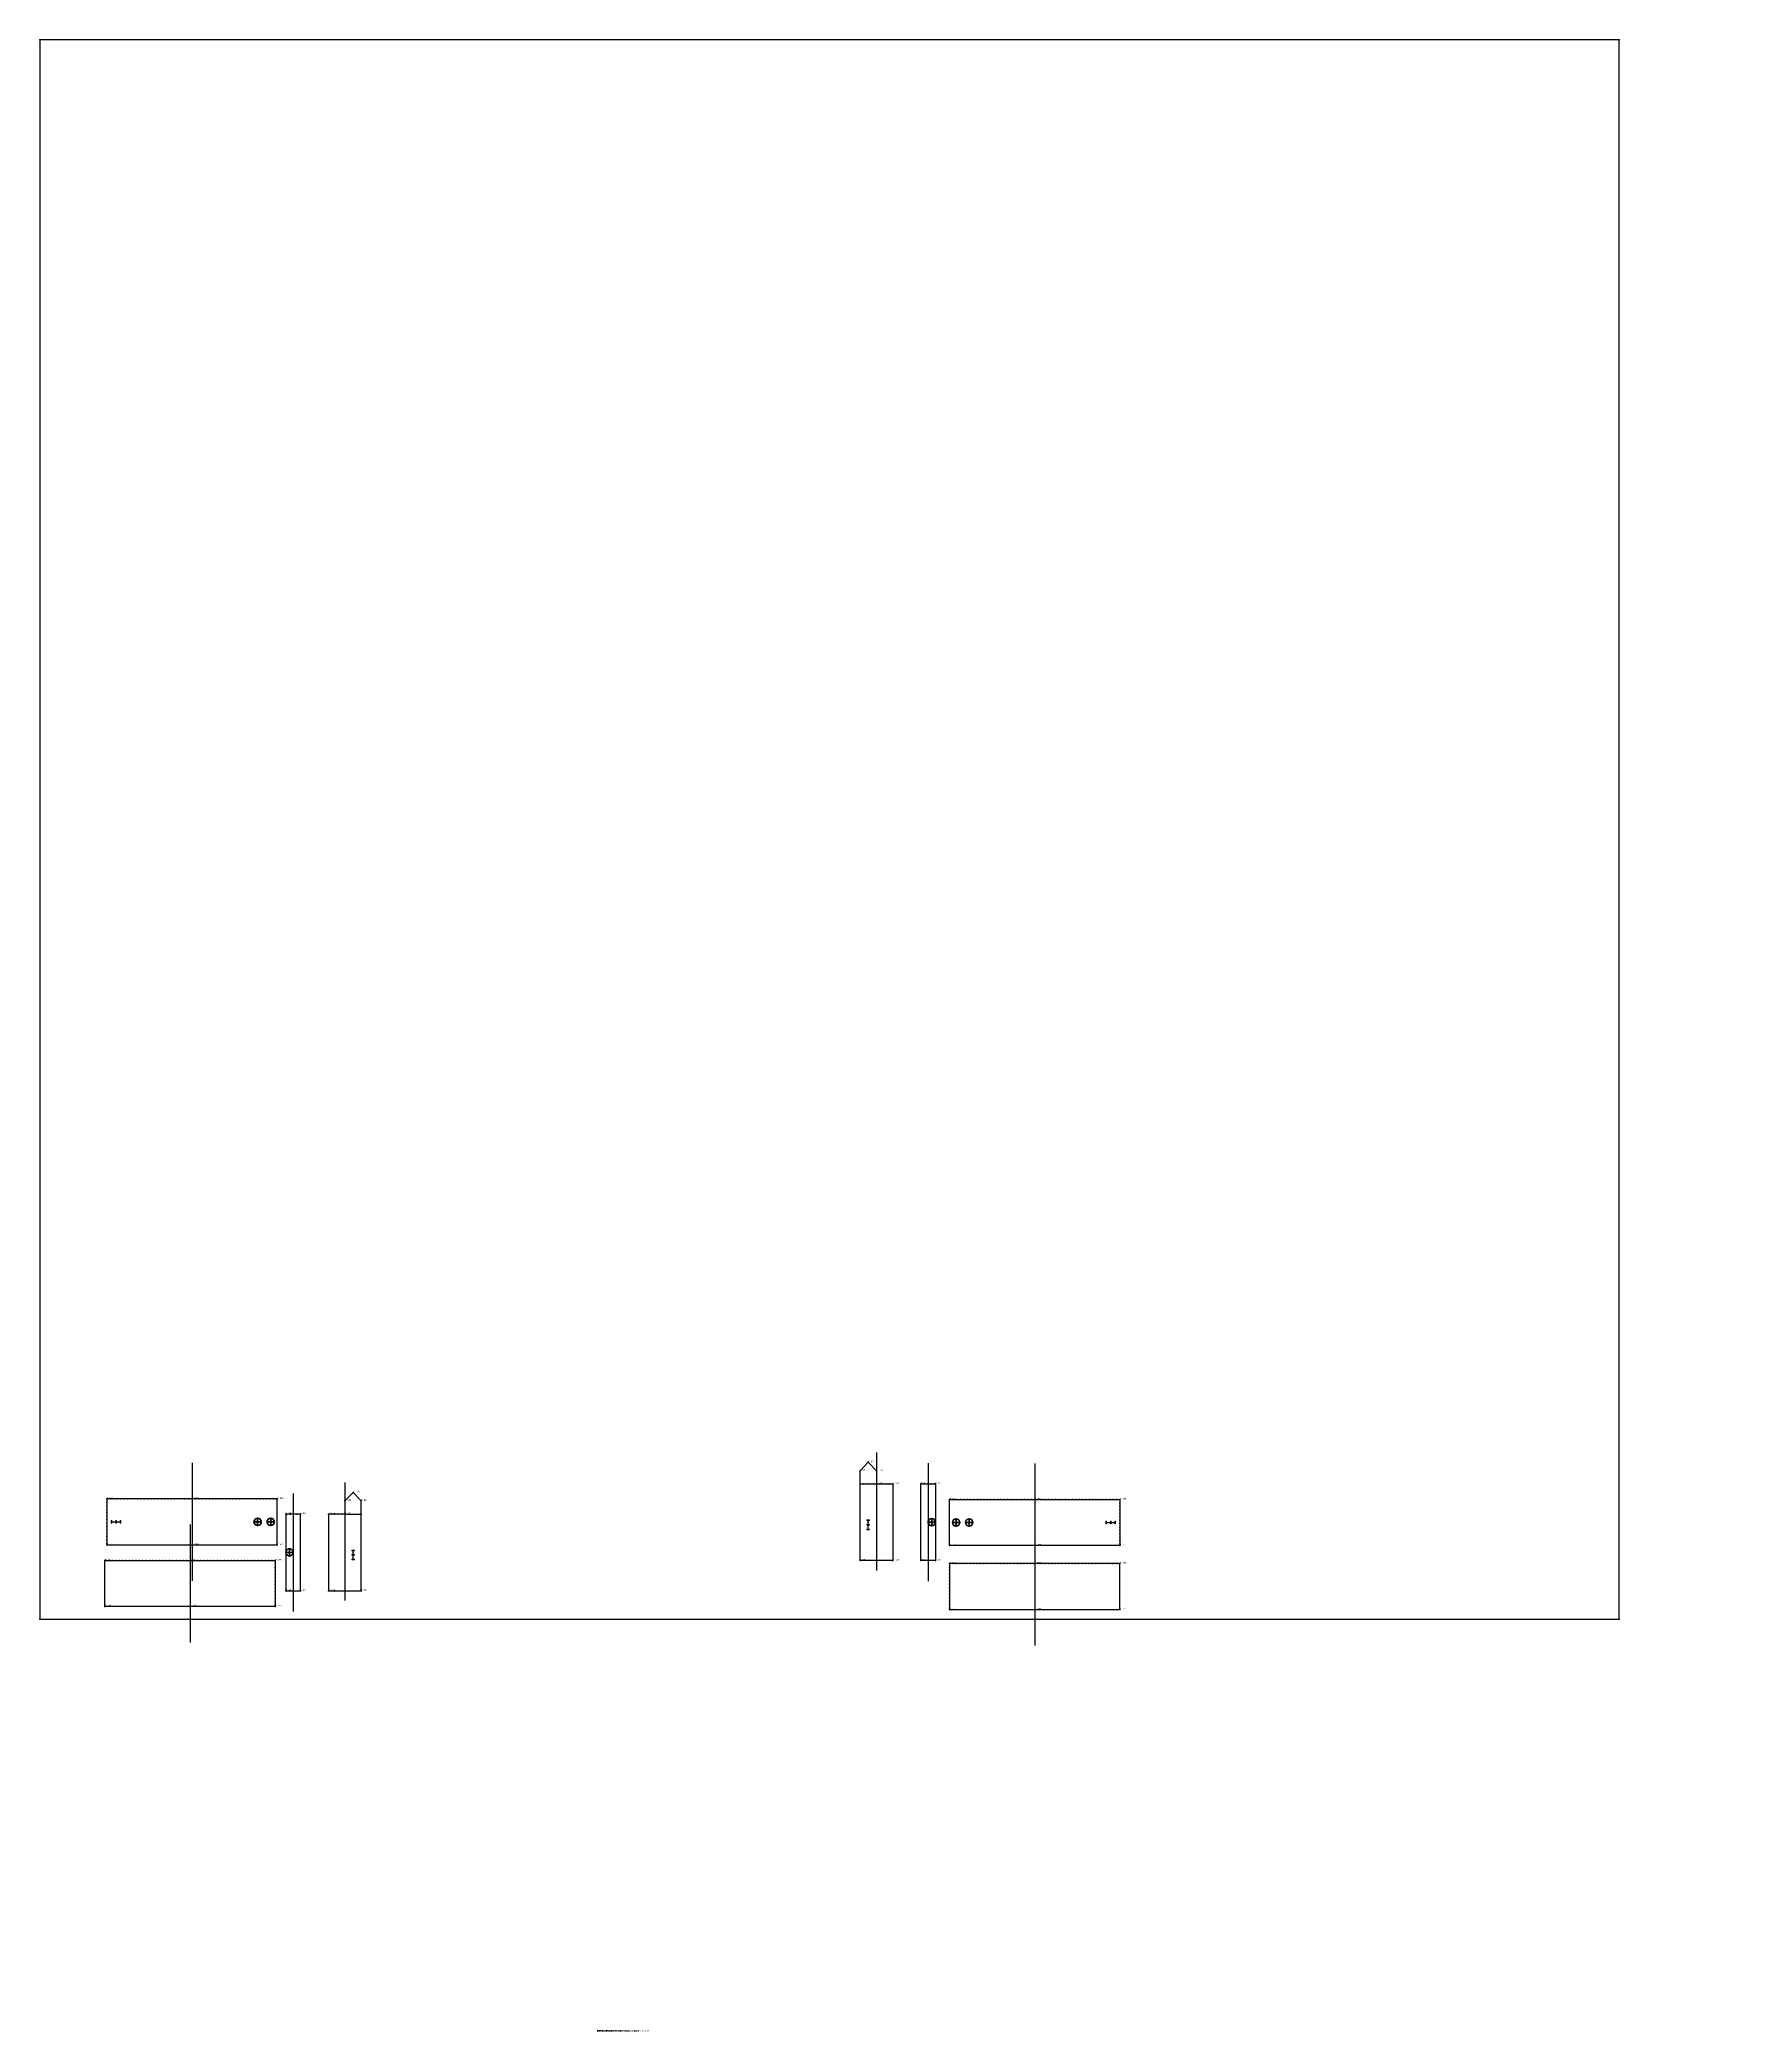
# Model space of a CAD drawing. Extents: x -85 to 175, y 0 to 304.
import ezdxf

# ---------------------------------------------------------------- set-up
doc = ezdxf.new("R2010")
doc.units = 0

# ---------------------------------------------------------------- blocks, each defined once
blk = doc.blocks.new('BoundingBox_-501')
at = {"layer": '1'}
blk.add_lwpolyline([(-85.003853, 62.927303), (156.023697, 62.927303), (156.023697, 303.954865), (-85.003853, 303.954865)], close=True, dxfattribs=at)
at = {"layer": '2'}
for p in [(-85.003853, 303.954865), (156.023697, 303.954865), (-85.003853, 62.927303), (156.023697, 62.927303)]:
    blk.add_point(p, dxfattribs=at)
blk = doc.blocks.new('J-M1-C1-zuoxiaokaicha_M')
at = {"layer": '1'}
blk.add_lwpolyline([(49.480465, 71.896965), (49.480465, 83.596184), (50.002113, 83.596184), (50.516598, 83.596184), (51.022568, 83.596184), (51.524136, 83.596184), (51.681637, 83.596184), (51.681637, 71.896965)], close=True, dxfattribs=at)
at = {"layer": '2'}
for p in [(49.480465, 83.596184), (50.582027, 83.596184), (51.681637, 83.596184), (50.575336, 77.745552), (50.62534, 77.745552), (50.62534, 77.745552), (51.12534, 78.295547), (51.12534, 78.295547), (51.12534, 78.245552), (51.12534, 77.245552), (51.12534, 77.245552), (51.12534, 77.195549), (51.62534, 77.745552), (51.675339, 77.745552), (49.480465, 71.896965), (50.582027, 71.896965), (51.681637, 71.896965)]:
    blk.add_point(p, dxfattribs=at)
at = {"layer": '3'}
for p in [(50.002113, 83.596184), (50.516598, 83.596184), (51.022568, 83.596184), (51.524136, 83.596184), (50.602257, 77.915504), (50.602257, 77.575592), (50.680378, 78.068825), (50.680378, 77.422264), (50.802055, 78.190506), (50.802055, 77.300591), (50.955379, 78.268631), (50.955379, 77.222466), (51.295296, 78.268631), (51.295296, 77.222466), (51.448616, 78.190506), (51.448624, 77.300591), (51.570297, 78.068832), (51.570297, 77.422272), (51.648422, 77.915504), (51.648422, 77.575592)]:
    blk.add_point(p, dxfattribs=at)
at = {"layer": '7'}
blk.add_line((50.581051, 86.746574), (50.581051, 68.746574), dxfattribs=at)
at = {"layer": '8'}
blk.add_lwpolyline([(50.582027, 83.596184), (50.582027, 71.896965)], dxfattribs=at)
for points in [[(51.12534, 78.295547), (50.955379, 78.268631), (50.802055, 78.190506), (50.680378, 78.068825), (50.602257, 77.915504), (50.575336, 77.745552), (50.602257, 77.575592), (50.680378, 77.422264), (50.802055, 77.300591), (50.955379, 77.222466), (51.12534, 77.195549), (51.295296, 77.222466), (51.448624, 77.300591), (51.570297, 77.422272), (51.648422, 77.575592), (51.675339, 77.745552), (51.648422, 77.915504), (51.570297, 78.068832), (51.448616, 78.190506), (51.295296, 78.268631), (51.12534, 78.295547)], [(50.62534, 77.745552), (51.62534, 77.745552), (50.62534, 77.745552)], [(51.12534, 77.245552), (51.12534, 78.245552), (51.12534, 77.245552)]]:
    blk.add_lwpolyline(points, close=True, dxfattribs=at)
at = {"layer": '1'}
for s, p in [('# 84', (49.480465, 83.596184)), ('# 85', (51.681637, 83.596184)), ('# 83', (49.480465, 71.896965)), ('# 86', (51.681637, 71.896965))]:
    blk.add_text(s, height=0.25, dxfattribs=at).set_placement(p)
blk = doc.blocks.new('J-M1-C1-zuodakaicha_M')
at = {"layer": '1'}
blk.add_lwpolyline([(40.181652, 71.896965), (40.181652, 85.596184), (41.431652, 86.896965), (42.681652, 85.596184), (42.681652, 83.596184), (43.199654, 83.596184), (43.712933, 83.596184), (44.222237, 83.596184), (44.723114, 83.596184), (45.181652, 83.596184), (45.181652, 71.896965)], close=True, dxfattribs=at)
at = {"layer": '2'}
for p in [(40.181652, 85.596184), (41.431652, 86.896965), (42.681652, 85.596184), (40.181652, 83.596184), (42.681652, 83.596184), (42.681652, 83.596184), (42.681652, 83.596184), (45.181652, 83.596184), (41.281651, 78.046242), (41.281651, 77.346237), (41.281651, 76.64624), (41.431652, 78.046577), (41.431652, 78.046242), (41.431652, 77.746574), (41.431652, 76.64624), (41.581654, 78.046242), (41.581654, 77.346237), (41.581654, 76.64624), (40.181652, 71.896965), (42.681652, 71.896965), (45.181652, 71.896965)]:
    blk.add_point(p, dxfattribs=at)
at = {"layer": '3'}
for p in [(40.699654, 83.596184), (41.212933, 83.596184), (41.722237, 83.596184), (42.223114, 83.596184), (43.199654, 83.596184), (43.712933, 83.596184), (44.222237, 83.596184), (44.723114, 83.596184)]:
    blk.add_point(p, dxfattribs=at)
at = {"layer": '7'}
blk.add_line((42.681652, 88.396965), (42.681652, 70.396965), dxfattribs=at)
at = {"layer": '8'}
for points in [[(40.181652, 83.596184), (40.699654, 83.596184), (41.212933, 83.596184), (41.722237, 83.596184), (42.223114, 83.596184), (42.681652, 83.596184)], [(42.681652, 83.596184), (42.681652, 71.896965)], [(41.581654, 78.046242), (41.281651, 78.046242)], [(41.581654, 77.346237), (41.281651, 77.346237)], [(41.581654, 76.64624), (41.281651, 76.64624)], [(41.431652, 77.746574), (41.431652, 78.046577)], [(41.431652, 76.64624), (41.431652, 78.046242)]]:
    blk.add_lwpolyline(points, dxfattribs=at)
at = {"layer": '1'}
for s, p in [('# 99', (40.181652, 85.596184)), ('# 100', (41.431652, 86.896965)), ('# 101', (42.681652, 85.596184)), ('# 102', (42.681652, 83.596184)), ('# 103', (45.181652, 83.596184)), ('# 98', (40.181652, 71.896965)), ('# 104', (45.181652, 71.896965))]:
    blk.add_text(s, height=0.25, dxfattribs=at).set_placement(p)
blk = doc.blocks.new('J-M1-C1-zuoxiukefumian_M')
at = {"layer": '1'}
blk.add_lwpolyline([(66.845726, 74.20076), (53.845726, 74.20076), (53.845726, 81.20076), (53.994457, 81.20076), (54.48645, 81.20076), (54.999584, 81.20076), (55.50901, 81.20076), (56.016869, 81.20076), (56.528488, 81.20076), (57.02932, 81.20076), (57.54055, 81.20076), (58.053833, 81.20076), (58.567749, 81.20076), (59.081711, 81.20076), (59.595676, 81.20076), (60.109692, 81.20076), (60.623703, 81.20076), (61.144897, 81.20076), (61.658909, 81.20076), (62.172924, 81.20076), (62.686935, 81.20076), (63.200901, 81.20076), (63.714916, 81.20076), (64.233864, 81.20076), (64.765549, 81.20076), (65.297432, 81.20076), (65.804268, 81.20076), (66.312622, 81.20076), (66.845726, 81.20076), (66.981514, 81.20076), (67.477661, 81.20076), (67.986839, 81.20076), (68.493286, 81.20076), (68.998878, 81.20076), (69.508934, 81.20076), (70.00901, 81.20076), (70.520164, 81.20076), (71.044312, 81.20076), (71.558861, 81.20076), (72.073387, 81.20076), (72.587936, 81.20076), (73.102486, 81.20076), (73.617065, 81.20076), (74.137428, 81.20076), (74.652077, 81.20076), (75.166771, 81.20076), (75.681465, 81.20076), (76.19619, 81.20076), (76.710884, 81.20076), (77.229904, 81.20076), (77.762398, 81.20076), (78.295044, 81.20076), (78.802658, 81.20076), (79.31179, 81.20076), (79.845703, 81.20076), (79.845703, 80.674622), (79.845703, 80.137604), (79.845703, 79.61235), (79.845703, 79.100525), (79.845703, 78.594215), (79.845703, 78.06929), (79.845703, 77.536743), (79.845703, 77.007591), (79.845703, 76.492821), (79.845703, 75.967155), (79.845703, 75.452217), (79.845703, 74.949883), (79.845703, 74.44989), (79.845703, 74.20076)], close=True, dxfattribs=at)
at = {"layer": '2'}
for p in [(53.845726, 81.20076), (66.845726, 81.20076), (79.845703, 81.20076), (54.295727, 77.700768), (54.345726, 77.700768), (54.345726, 77.700768), (54.845726, 78.250763), (54.845726, 78.250763), (54.845726, 78.200768), (54.845726, 77.200768), (54.845726, 77.200768), (54.845726, 77.150764), (55.345726, 77.700768), (55.395729, 77.700768), (56.295727, 77.70076), (56.345726, 77.70076), (56.345726, 77.70076), (56.845726, 78.250763), (56.845726, 78.250763), (56.845726, 78.20076), (56.845726, 77.20076), (56.845726, 77.20076), (56.845726, 77.150757), (57.345726, 77.70076), (57.395725, 77.70076), (77.743614, 77.850754), (77.743614, 77.70076), (77.743614, 77.550758), (78.443611, 77.850754), (78.443611, 77.550758), (79.143616, 77.850754), (79.143616, 77.70076), (79.143616, 77.550758), (53.845726, 74.20076), (66.845726, 74.20076), (79.845703, 74.20076)]:
    blk.add_point(p, dxfattribs=at)
at = {"layer": '3'}
for p in [(53.994457, 81.20076), (54.48645, 81.20076), (54.999584, 81.20076), (55.50901, 81.20076), (56.016869, 81.20076), (56.528488, 81.20076), (57.02932, 81.20076), (57.54055, 81.20076), (58.053833, 81.20076), (58.567749, 81.20076), (59.081711, 81.20076), (59.595676, 81.20076), (60.109692, 81.20076), (60.623703, 81.20076), (61.144897, 81.20076), (61.658909, 81.20076), (62.172924, 81.20076), (62.686935, 81.20076), (63.200901, 81.20076), (63.714916, 81.20076), (64.233864, 81.20076), (64.765549, 81.20076), (65.297432, 81.20076), (65.804268, 81.20076), (66.312622, 81.20076), (66.981514, 81.20076), (67.477661, 81.20076), (67.986839, 81.20076), (68.493286, 81.20076), (68.998878, 81.20076), (69.508934, 81.20076), (70.00901, 81.20076), (70.520164, 81.20076), (71.044312, 81.20076), (71.558861, 81.20076), (72.073387, 81.20076), (72.587936, 81.20076), (73.102486, 81.20076), (73.617065, 81.20076), (74.137428, 81.20076), (74.652077, 81.20076), (75.166771, 81.20076), (75.681465, 81.20076), (76.19619, 81.20076), (76.710884, 81.20076), (77.229904, 81.20076), (77.762398, 81.20076), (78.295044, 81.20076), (78.802658, 81.20076), (79.31179, 81.20076), (79.845703, 80.674622), (79.845703, 80.137604), (79.845703, 79.61235), (79.845703, 79.100525), (54.322643, 77.870728), (54.322643, 77.530807), (54.400768, 78.024048), (54.400768, 77.37748), (54.522446, 78.145721), (54.522446, 77.255806), (54.675766, 78.223846), (54.675766, 77.177681), (55.015686, 78.223846), (55.015686, 77.177681), (55.169006, 78.145721), (55.169014, 77.255806), (55.290688, 78.024048), (55.290688, 77.377487), (55.368813, 77.870728), (55.368813, 77.530807), (56.322643, 77.87072), (56.322643, 77.5308), (56.400768, 78.024048), (56.400768, 77.377472), (56.522446, 78.145721), (56.522446, 77.255798), (56.675766, 78.223846), (56.675766, 77.177673), (57.015686, 78.223846), (57.015686, 77.177673), (57.169006, 78.145721), (57.16901, 77.255798), (57.290684, 78.024048), (57.290684, 77.37748), (57.368809, 77.87072), (57.368809, 77.5308), (79.845703, 78.594215), (79.845703, 78.06929), (79.845703, 77.536743), (79.845703, 77.007591), (79.845703, 76.492821), (79.845703, 75.967155), (79.845703, 75.452217), (79.845703, 74.949883), (79.845703, 74.44989)]:
    blk.add_point(p, dxfattribs=at)
at = {"layer": '7'}
blk.add_line((66.845711, 86.700752), (66.845711, 68.700752), dxfattribs=at)
at = {"layer": '8'}
for points in [[(54.845726, 78.250763), (54.675766, 78.223846), (54.522446, 78.145721), (54.400768, 78.024048), (54.322643, 77.870728), (54.295727, 77.700768), (54.322643, 77.530807), (54.400768, 77.37748), (54.522446, 77.255806), (54.675766, 77.177681), (54.845726, 77.150764), (55.015686, 77.177681), (55.169014, 77.255806), (55.290688, 77.377487), (55.368813, 77.530807), (55.395729, 77.700768), (55.368813, 77.870728), (55.290688, 78.024048), (55.169006, 78.145721), (55.015686, 78.223846), (54.845726, 78.250763)], [(54.345726, 77.700768), (55.345726, 77.700768), (54.345726, 77.700768)], [(54.845726, 77.200768), (54.845726, 78.200768), (54.845726, 77.200768)], [(56.845726, 78.250763), (56.675766, 78.223846), (56.522446, 78.145721), (56.400768, 78.024048), (56.322643, 77.87072), (56.295727, 77.70076), (56.322643, 77.5308), (56.400768, 77.377472), (56.522446, 77.255798), (56.675766, 77.177673), (56.845726, 77.150757), (57.015686, 77.177673), (57.16901, 77.255798), (57.290684, 77.37748), (57.368809, 77.5308), (57.395725, 77.70076), (57.368809, 77.87072), (57.290684, 78.024048), (57.169006, 78.145721), (57.015686, 78.223846), (56.845726, 78.250763)], [(56.345726, 77.70076), (57.345726, 77.70076), (56.345726, 77.70076)], [(56.845726, 77.20076), (56.845726, 78.20076), (56.845726, 77.20076)]]:
    blk.add_lwpolyline(points, close=True, dxfattribs=at)
for points in [[(77.743614, 77.550758), (77.743614, 77.850754)], [(77.743614, 77.70076), (79.143616, 77.70076)], [(78.443611, 77.550758), (78.443611, 77.850754)], [(79.143616, 77.550758), (79.143616, 77.850754)]]:
    blk.add_lwpolyline(points, dxfattribs=at)
at = {"layer": '1'}
for s, p in [('# 296', (53.845726, 81.20076)), ('# 297', (66.845726, 81.20076)), ('# 298', (79.845703, 81.20076)), ('# 295', (53.845726, 74.20076)), ('# 294', (66.845726, 74.20076)), ('# 299', (79.845703, 74.20076))]:
    blk.add_text(s, height=0.25, dxfattribs=at).set_placement(p)
blk = doc.blocks.new('J-M1-C1-youxiaokaicha_M')
at = {"layer": '1'}
blk.add_lwpolyline([(-45.23629, 67.293266), (-45.23629, 78.992485), (-45.757938, 78.992485), (-46.272423, 78.992485), (-46.778393, 78.992485), (-47.279961, 78.992485), (-47.437462, 78.992485), (-47.437462, 67.293266)], close=True, dxfattribs=at)
at = {"layer": '2'}
for p in [(-47.437462, 78.992485), (-46.337852, 78.992485), (-45.23629, 78.992485), (-47.441872, 73.147682), (-47.391872, 73.147682), (-47.391872, 73.147682), (-46.891872, 73.697685), (-46.891872, 73.697685), (-46.891872, 73.647682), (-46.391872, 73.147682), (-46.341873, 73.147682), (-46.891872, 72.647682), (-46.891872, 72.647682), (-46.891872, 72.597687), (-47.437462, 67.293266), (-46.337852, 67.293266), (-45.23629, 67.293266)]:
    blk.add_point(p, dxfattribs=at)
at = {"layer": '3'}
for p in [(-47.279961, 78.992485), (-46.778393, 78.992485), (-46.272423, 78.992485), (-45.757938, 78.992485), (-47.414951, 73.317642), (-47.414951, 72.97773), (-47.33683, 73.470963), (-47.215153, 73.592644), (-47.061829, 73.670769), (-46.721912, 73.670769), (-46.568588, 73.592644), (-46.446915, 73.47097), (-46.36879, 73.317642), (-46.36879, 72.97773), (-47.33683, 72.824402), (-47.215153, 72.702728), (-47.061829, 72.624603), (-46.721912, 72.624603), (-46.568588, 72.702728), (-46.446915, 72.824409)]:
    blk.add_point(p, dxfattribs=at)
at = {"layer": '7'}
blk.add_line((-46.336876, 82.142876), (-46.336876, 64.142876), dxfattribs=at)
at = {"layer": '8'}
blk.add_lwpolyline([(-46.337852, 78.992485), (-46.337852, 67.293266)], dxfattribs=at)
for points in [[(-46.891872, 73.697685), (-47.061829, 73.670769), (-47.215153, 73.592644), (-47.33683, 73.470963), (-47.414951, 73.317642), (-47.441872, 73.147682), (-47.414951, 72.97773), (-47.33683, 72.824402), (-47.215153, 72.702728), (-47.061829, 72.624603), (-46.891872, 72.597687), (-46.721912, 72.624603), (-46.568588, 72.702728), (-46.446915, 72.824409), (-46.36879, 72.97773), (-46.341873, 73.147682), (-46.36879, 73.317642), (-46.446915, 73.47097), (-46.568588, 73.592644), (-46.721912, 73.670769), (-46.891872, 73.697685)], [(-47.391872, 73.147682), (-46.391872, 73.147682), (-47.391872, 73.147682)], [(-46.891872, 72.647682), (-46.891872, 73.647682), (-46.891872, 72.647682)]]:
    blk.add_lwpolyline(points, close=True, dxfattribs=at)
at = {"layer": '1'}
for s, p in [('# 85', (-47.437462, 78.992485)), ('# 84', (-45.23629, 78.992485)), ('# 86', (-47.437462, 67.293266)), ('# 83', (-45.23629, 67.293266))]:
    blk.add_text(s, height=0.25, dxfattribs=at).set_placement(p)
blk = doc.blocks.new('J-M1-C1-youdakaicha_M')
at = {"layer": '1'}
blk.add_lwpolyline([(-35.937473, 67.293266), (-35.937473, 80.992485), (-37.187473, 82.293266), (-38.437473, 80.992485), (-38.437473, 78.992485), (-38.955475, 78.992485), (-39.468754, 78.992485), (-39.978058, 78.992485), (-40.478935, 78.992485), (-40.937473, 78.992485), (-40.937473, 67.293266)], close=True, dxfattribs=at)
at = {"layer": '2'}
for p in [(-37.187473, 82.293266), (-38.437473, 80.992485), (-35.937473, 80.992485), (-40.937473, 78.992485), (-38.437473, 78.992485), (-38.437473, 78.992485), (-38.437473, 78.992485), (-35.937473, 78.992485), (-37.337471, 73.445259), (-37.187473, 73.442879), (-37.187473, 73.142876), (-37.187469, 73.445259), (-37.037472, 73.445259), (-37.337471, 72.745262), (-37.337471, 72.045265), (-37.187469, 72.045265), (-37.037472, 72.745262), (-37.037472, 72.045265), (-40.937473, 67.293266), (-38.437473, 67.293266), (-35.937473, 67.293266)]:
    blk.add_point(p, dxfattribs=at)
at = {"layer": '3'}
for p in [(-40.478935, 78.992485), (-39.978058, 78.992485), (-39.468754, 78.992485), (-38.955475, 78.992485)]:
    blk.add_point(p, dxfattribs=at)
at = {"layer": '7'}
blk.add_line((-38.437473, 83.793266), (-38.437473, 65.793266), dxfattribs=at)
at = {"layer": '8'}
for points in [[(-38.437473, 78.992485), (-38.437473, 67.293266)], [(-38.437473, 78.992485), (-35.937473, 78.992485)], [(-37.037472, 73.445259), (-37.337471, 73.445259)], [(-37.187473, 73.142876), (-37.187473, 73.442879)], [(-37.187469, 72.045265), (-37.187469, 73.445259)], [(-37.037472, 72.745262), (-37.337471, 72.745262)], [(-37.037472, 72.045265), (-37.337471, 72.045265)]]:
    blk.add_lwpolyline(points, dxfattribs=at)
at = {"layer": '1'}
for s, p in [('# 100', (-37.187473, 82.293266)), ('# 103', (-40.937473, 78.992485)), ('# 101', (-38.437473, 80.992485)), ('# 102', (-38.437473, 78.992485)), ('# 99', (-35.937473, 80.992485)), ('# 104', (-40.937473, 67.293266)), ('# 98', (-35.937473, 67.293266))]:
    blk.add_text(s, height=0.25, dxfattribs=at).set_placement(p)
blk = doc.blocks.new('J-M1-C1-youxiukefumian_M')
at = {"layer": '1'}
blk.add_lwpolyline([(-61.769489, 74.293266), (-48.769489, 74.293266), (-48.769489, 81.293266), (-48.918221, 81.293266), (-49.410213, 81.293266), (-49.923347, 81.293266), (-50.43277, 81.293266), (-50.940632, 81.293266), (-51.452255, 81.293266), (-51.953083, 81.293266), (-52.464314, 81.293266), (-52.977596, 81.293266), (-53.491512, 81.293266), (-54.005478, 81.293266), (-54.51944, 81.293266), (-55.033455, 81.293266), (-55.54747, 81.293266), (-56.068661, 81.293266), (-56.582672, 81.293266), (-57.096687, 81.293266), (-57.610703, 81.293266), (-58.124664, 81.293266), (-58.63868, 81.293266), (-59.157623, 81.293266), (-59.689312, 81.293266), (-60.221199, 81.293266), (-60.728035, 81.293266), (-61.236385, 81.293266), (-61.769489, 81.293266), (-61.905281, 81.293266), (-62.401424, 81.293266), (-62.910603, 81.293266), (-63.417049, 81.293266), (-63.922638, 81.293266), (-64.432693, 81.293266), (-64.93277, 81.293266), (-65.443924, 81.293266), (-65.968071, 81.293266), (-66.48262, 81.293266), (-66.997147, 81.293266), (-67.511703, 81.293266), (-68.026253, 81.293266), (-68.540825, 81.293266), (-69.061188, 81.293266), (-69.575836, 81.293266), (-70.09053, 81.293266), (-70.605232, 81.293266), (-71.119949, 81.293266), (-71.634651, 81.293266), (-72.153671, 81.293266), (-72.686165, 81.293266), (-73.218803, 81.293266), (-73.726425, 81.293266), (-74.23555, 81.293266), (-74.769463, 81.293266), (-74.769463, 80.767128), (-74.769463, 80.23011), (-74.769463, 79.704857), (-74.769463, 79.193031), (-74.769463, 78.686722), (-74.769463, 78.161797), (-74.769463, 77.62925), (-74.769463, 77.100098), (-74.769463, 76.585327), (-74.769463, 76.059662), (-74.769463, 75.544724), (-74.769463, 75.042389), (-74.769463, 74.542397), (-74.769463, 74.293266)], close=True, dxfattribs=at)
at = {"layer": '2'}
for p in [(-74.769463, 81.293266), (-61.769489, 81.293266), (-48.769489, 81.293266), (-74.070854, 77.943268), (-74.070854, 77.793266), (-74.070854, 77.643265), (-73.370857, 77.943268), (-73.370857, 77.643265), (-72.67086, 77.943268), (-72.67086, 77.793266), (-72.67086, 77.643265), (-52.319489, 77.793274), (-52.269489, 77.793274), (-52.269489, 77.793274), (-51.769489, 78.343269), (-51.769489, 78.343269), (-51.769489, 78.293274), (-51.769489, 77.293274), (-51.769489, 77.293274), (-51.769489, 77.243271), (-51.269489, 77.793274), (-51.21949, 77.793274), (-50.319489, 77.793266), (-50.269489, 77.793266), (-50.269489, 77.793266), (-49.769489, 78.343269), (-49.769489, 78.343269), (-49.769489, 78.293266), (-49.769489, 77.293266), (-49.769489, 77.293266), (-49.769489, 77.243263), (-49.269489, 77.793266), (-49.21949, 77.793266), (-74.769463, 74.293266), (-61.769489, 74.293266), (-48.769489, 74.293266)]:
    blk.add_point(p, dxfattribs=at)
at = {"layer": '3'}
for p in [(-74.769463, 80.767128), (-74.769463, 80.23011), (-74.769463, 79.704857), (-74.769463, 79.193031), (-74.23555, 81.293266), (-73.726425, 81.293266), (-73.218803, 81.293266), (-72.686165, 81.293266), (-72.153671, 81.293266), (-71.634651, 81.293266), (-71.119949, 81.293266), (-70.605232, 81.293266), (-70.09053, 81.293266), (-69.575836, 81.293266), (-69.061188, 81.293266), (-68.540825, 81.293266), (-68.026253, 81.293266), (-67.511703, 81.293266), (-66.997147, 81.293266), (-66.48262, 81.293266), (-65.968071, 81.293266), (-65.443924, 81.293266), (-64.93277, 81.293266), (-64.432693, 81.293266), (-63.922638, 81.293266), (-63.417049, 81.293266), (-62.910603, 81.293266), (-62.401424, 81.293266), (-61.905281, 81.293266), (-61.236385, 81.293266), (-60.728035, 81.293266), (-60.221199, 81.293266), (-59.689312, 81.293266), (-59.157623, 81.293266), (-58.63868, 81.293266), (-58.124664, 81.293266), (-57.610703, 81.293266), (-57.096687, 81.293266), (-56.582672, 81.293266), (-56.068661, 81.293266), (-55.54747, 81.293266), (-55.033455, 81.293266), (-54.51944, 81.293266), (-54.005478, 81.293266), (-53.491512, 81.293266), (-52.977596, 81.293266), (-52.464314, 81.293266), (-51.953083, 81.293266), (-51.452255, 81.293266), (-50.940632, 81.293266), (-50.43277, 81.293266), (-49.923347, 81.293266), (-49.410213, 81.293266), (-48.918221, 81.293266), (-74.769463, 78.686722), (-74.769463, 78.161797), (-74.769463, 77.62925), (-74.769463, 77.100098), (-74.769463, 76.585327), (-74.769463, 76.059662), (-52.292572, 77.963234), (-52.292572, 77.623314), (-52.214447, 78.116554), (-52.214447, 77.469986), (-52.09277, 78.238228), (-52.09277, 77.348312), (-51.939449, 78.316353), (-51.939449, 77.270187), (-51.599533, 78.316353), (-51.599533, 77.270187), (-51.446213, 78.238228), (-51.446205, 77.348312), (-51.324532, 78.116554), (-51.324532, 77.469994), (-51.246407, 77.963234), (-51.246407, 77.623314), (-50.292572, 77.963226), (-50.292572, 77.623306), (-50.214447, 78.116547), (-50.214447, 77.469978), (-50.092773, 78.238228), (-50.092773, 77.348305), (-49.939449, 78.316353), (-49.939449, 77.27018), (-49.599533, 78.316353), (-49.599533, 77.27018), (-49.446209, 78.238228), (-49.446209, 77.348305), (-49.324532, 78.116554), (-49.324532, 77.469986), (-49.24641, 77.963226), (-49.24641, 77.623306), (-74.769463, 75.544724), (-74.769463, 75.042389), (-74.769463, 74.542397)]:
    blk.add_point(p, dxfattribs=at)
at = {"layer": '7'}
blk.add_line((-61.769478, 86.793266), (-61.769478, 68.793266), dxfattribs=at)
at = {"layer": '8'}
for points in [[(-74.070854, 77.643265), (-74.070854, 77.943268)], [(-74.070854, 77.793266), (-72.67086, 77.793266)], [(-73.370857, 77.643265), (-73.370857, 77.943268)], [(-72.67086, 77.643265), (-72.67086, 77.943268)]]:
    blk.add_lwpolyline(points, dxfattribs=at)
for points in [[(-51.769489, 78.343269), (-51.939449, 78.316353), (-52.09277, 78.238228), (-52.214447, 78.116554), (-52.292572, 77.963234), (-52.319489, 77.793274), (-52.292572, 77.623314), (-52.214447, 77.469986), (-52.09277, 77.348312), (-51.939449, 77.270187), (-51.769489, 77.243271), (-51.599533, 77.270187), (-51.446205, 77.348312), (-51.324532, 77.469994), (-51.246407, 77.623314), (-51.21949, 77.793274), (-51.246407, 77.963234), (-51.324532, 78.116554), (-51.446213, 78.238228), (-51.599533, 78.316353), (-51.769489, 78.343269)], [(-52.269489, 77.793274), (-51.269489, 77.793274), (-52.269489, 77.793274)], [(-51.769489, 77.293274), (-51.769489, 78.293274), (-51.769489, 77.293274)], [(-49.769489, 78.343269), (-49.939449, 78.316353), (-50.092773, 78.238228), (-50.214447, 78.116547), (-50.292572, 77.963226), (-50.319489, 77.793266), (-50.292572, 77.623306), (-50.214447, 77.469978), (-50.092773, 77.348305), (-49.939449, 77.27018), (-49.769489, 77.243263), (-49.599533, 77.27018), (-49.446209, 77.348305), (-49.324532, 77.469986), (-49.24641, 77.623306), (-49.21949, 77.793266), (-49.24641, 77.963226), (-49.324532, 78.116554), (-49.446209, 78.238228), (-49.599533, 78.316353), (-49.769489, 78.343269)], [(-50.269489, 77.793266), (-49.269489, 77.793266), (-50.269489, 77.793266)], [(-49.769489, 77.293266), (-49.769489, 78.293266), (-49.769489, 77.293266)]]:
    blk.add_lwpolyline(points, close=True, dxfattribs=at)
at = {"layer": '1'}
for s, p in [('# 298', (-74.769463, 81.293266)), ('# 297', (-61.769489, 81.293266)), ('# 296', (-48.769489, 81.293266)), ('# 299', (-74.769463, 74.293266)), ('# 294', (-61.769489, 74.293266)), ('# 295', (-48.769489, 74.293266))]:
    blk.add_text(s, height=0.25, dxfattribs=at).set_placement(p)
blk = doc.blocks.new('M1-C1-zuoxiukefuli_M')
at = {"layer": '1'}
blk.add_lwpolyline([(66.845695, 64.427307), (79.845695, 64.427307), (79.845695, 71.427307), (79.69696, 71.427307), (79.204971, 71.427307), (78.691833, 71.427307), (78.182411, 71.427307), (77.674553, 71.427307), (77.162933, 71.427307), (76.662102, 71.427307), (76.150871, 71.427307), (75.637589, 71.427307), (75.123672, 71.427307), (74.609711, 71.427307), (74.095741, 71.427307), (73.581734, 71.427307), (73.067719, 71.427307), (72.546524, 71.427307), (72.032509, 71.427307), (71.518501, 71.427307), (71.004486, 71.427307), (70.490517, 71.427307), (69.976509, 71.427307), (69.457558, 71.427307), (68.925873, 71.427307), (68.39399, 71.427307), (67.887154, 71.427307), (67.378799, 71.427307), (66.845695, 71.427307), (66.709908, 71.427307), (66.21376, 71.427307), (65.704582, 71.427307), (65.198135, 71.427307), (64.692543, 71.427307), (64.182487, 71.427307), (63.682415, 71.427307), (63.171257, 71.427307), (62.64711, 71.427307), (62.132561, 71.427307), (61.618034, 71.427307), (61.103485, 71.427307), (60.588932, 71.427307), (60.074356, 71.427307), (59.553997, 71.427307), (59.039349, 71.427307), (58.524651, 71.427307), (58.009953, 71.427307), (57.495232, 71.427307), (56.980534, 71.427307), (56.461517, 71.427307), (55.92902, 71.427307), (55.396378, 71.427307), (54.888763, 71.427307), (54.379631, 71.427307), (53.845718, 71.427307), (53.845718, 70.901169), (53.845718, 70.364151), (53.845718, 69.838898), (53.845718, 69.327072), (53.845718, 68.820763), (53.845718, 68.295837), (53.845718, 67.76329), (53.845718, 67.234138), (53.845718, 66.719368), (53.845718, 66.193703), (53.845718, 65.678764), (53.845718, 65.17643), (53.845718, 64.676437), (53.845718, 64.427307)], close=True, dxfattribs=at)
at = {"layer": '2'}
for p in [(53.845718, 71.427307), (66.845695, 71.427307), (79.845695, 71.427307), (53.845718, 64.427307), (66.845695, 64.427307), (79.845695, 64.427307)]:
    blk.add_point(p, dxfattribs=at)
at = {"layer": '3'}
for p in [(53.845718, 70.901169), (53.845718, 70.364151), (54.379631, 71.427307), (54.888763, 71.427307), (55.396378, 71.427307), (55.92902, 71.427307), (56.461517, 71.427307), (56.980534, 71.427307), (57.495232, 71.427307), (58.009953, 71.427307), (58.524651, 71.427307), (59.039349, 71.427307), (59.553997, 71.427307), (60.074356, 71.427307), (60.588932, 71.427307), (61.103485, 71.427307), (61.618034, 71.427307), (62.132561, 71.427307), (62.64711, 71.427307), (63.171257, 71.427307), (63.682415, 71.427307), (64.182487, 71.427307), (64.692543, 71.427307), (65.198135, 71.427307), (65.704582, 71.427307), (66.21376, 71.427307), (66.709908, 71.427307), (67.378799, 71.427307), (67.887154, 71.427307), (68.39399, 71.427307), (68.925873, 71.427307), (69.457558, 71.427307), (69.976509, 71.427307), (70.490517, 71.427307), (71.004486, 71.427307), (71.518501, 71.427307), (72.032509, 71.427307), (72.546524, 71.427307), (73.067719, 71.427307), (73.581734, 71.427307), (74.095741, 71.427307), (74.609711, 71.427307), (75.123672, 71.427307), (75.637589, 71.427307), (76.150871, 71.427307), (76.662102, 71.427307), (77.162933, 71.427307), (77.674553, 71.427307), (78.182411, 71.427307), (78.691833, 71.427307), (79.204971, 71.427307), (79.69696, 71.427307), (53.845718, 69.838898), (53.845718, 69.327072), (53.845718, 68.820763), (53.845718, 68.295837), (53.845718, 67.76329), (53.845718, 67.234138), (53.845718, 66.719368), (53.845718, 66.193703), (53.845718, 65.678764), (53.845718, 65.17643), (53.845718, 64.676437)]:
    blk.add_point(p, dxfattribs=at)
at = {"layer": '7'}
blk.add_line((66.845711, 76.927299), (66.845711, 58.927303), dxfattribs=at)
at = {"layer": '1'}
for s, p in [('# 298', (53.845718, 71.427307)), ('# 297', (66.845695, 71.427307)), ('# 296', (79.845695, 71.427307)), ('# 299', (53.845718, 64.427307)), ('# 294', (66.845695, 64.427307)), ('# 295', (79.845695, 64.427307))]:
    blk.add_text(s, height=0.25, dxfattribs=at).set_placement(p)
blk = doc.blocks.new('M1-C1-youxiukefuli_M')
at = {"layer": '1'}
blk.add_lwpolyline([(-62.068295, 64.896965), (-75.068291, 64.896965), (-75.068291, 71.896965), (-74.919563, 71.896965), (-74.427574, 71.896965), (-73.914436, 71.896965), (-73.405014, 71.896965), (-72.897148, 71.896965), (-72.385529, 71.896965), (-71.884697, 71.896965), (-71.373466, 71.896965), (-70.860191, 71.896965), (-70.346275, 71.896965), (-69.832306, 71.896965), (-69.318344, 71.896965), (-68.804329, 71.896965), (-68.290314, 71.896965), (-67.769127, 71.896965), (-67.255112, 71.896965), (-66.741096, 71.896965), (-66.227081, 71.896965), (-65.71312, 71.896965), (-65.199104, 71.896965), (-64.680161, 71.896965), (-64.148468, 71.896965), (-63.616585, 71.896965), (-63.109749, 71.896965), (-62.601398, 71.896965), (-62.068295, 71.896965), (-61.932503, 71.896965), (-61.436359, 71.896965), (-60.927181, 71.896965), (-60.420734, 71.896965), (-59.915146, 71.896965), (-59.405087, 71.896965), (-58.905014, 71.896965), (-58.393856, 71.896965), (-57.869713, 71.896965), (-57.35516, 71.896965), (-56.840633, 71.896965), (-56.326084, 71.896965), (-55.811531, 71.896965), (-55.296959, 71.896965), (-54.776596, 71.896965), (-54.261948, 71.896965), (-53.74725, 71.896965), (-53.232552, 71.896965), (-52.717831, 71.896965), (-52.203133, 71.896965), (-51.684116, 71.896965), (-51.151619, 71.896965), (-50.61898, 71.896965), (-50.111362, 71.896965), (-49.60223, 71.896965), (-49.068321, 71.896965), (-49.068321, 71.370827), (-49.068321, 70.833809), (-49.068321, 70.308556), (-49.068321, 69.79673), (-49.068321, 69.290421), (-49.068321, 68.765495), (-49.068321, 68.232948), (-49.068321, 67.703796), (-49.068321, 67.189026), (-49.068321, 66.663361), (-49.068321, 66.148422), (-49.068321, 65.646088), (-49.068321, 65.146095), (-49.068321, 64.896965)], close=True, dxfattribs=at)
at = {"layer": '2'}
for p in [(-75.068291, 71.896965), (-62.068295, 71.896965), (-49.068321, 71.896965), (-75.068291, 64.896965), (-62.068295, 64.896965), (-49.068321, 64.896965)]:
    blk.add_point(p, dxfattribs=at)
at = {"layer": '3'}
for p in [(-74.919563, 71.896965), (-74.427574, 71.896965), (-73.914436, 71.896965), (-73.405014, 71.896965), (-72.897148, 71.896965), (-72.385529, 71.896965), (-71.884697, 71.896965), (-71.373466, 71.896965), (-70.860191, 71.896965), (-70.346275, 71.896965), (-69.832306, 71.896965), (-69.318344, 71.896965), (-68.804329, 71.896965), (-68.290314, 71.896965), (-67.769127, 71.896965), (-67.255112, 71.896965), (-66.741096, 71.896965), (-66.227081, 71.896965), (-65.71312, 71.896965), (-65.199104, 71.896965), (-64.680161, 71.896965), (-64.148468, 71.896965), (-63.616585, 71.896965), (-63.109749, 71.896965), (-62.601398, 71.896965), (-61.932503, 71.896965), (-61.436359, 71.896965), (-60.927181, 71.896965), (-60.420734, 71.896965), (-59.915146, 71.896965), (-59.405087, 71.896965), (-58.905014, 71.896965), (-58.393856, 71.896965), (-57.869713, 71.896965), (-57.35516, 71.896965), (-56.840633, 71.896965), (-56.326084, 71.896965), (-55.811531, 71.896965), (-55.296959, 71.896965), (-54.776596, 71.896965), (-54.261948, 71.896965), (-53.74725, 71.896965), (-53.232552, 71.896965), (-52.717831, 71.896965), (-52.203133, 71.896965), (-51.684116, 71.896965), (-51.151619, 71.896965), (-50.61898, 71.896965), (-50.111362, 71.896965), (-49.60223, 71.896965), (-49.068321, 71.370827), (-49.068321, 70.833809), (-49.068321, 70.308556), (-49.068321, 69.79673), (-49.068321, 69.290421), (-49.068321, 68.765495), (-49.068321, 68.232948), (-49.068321, 67.703796), (-49.068321, 67.189026), (-49.068321, 66.663361), (-49.068321, 66.148422), (-49.068321, 65.646088), (-49.068321, 65.146095)]:
    blk.add_point(p, dxfattribs=at)
at = {"layer": '7'}
blk.add_line((-62.068306, 77.396965), (-62.068306, 59.396969), dxfattribs=at)
at = {"layer": '1'}
for s, p in [('# 296', (-75.068291, 71.896965)), ('# 297', (-62.068295, 71.896965)), ('# 298', (-49.068321, 71.896965)), ('# 295', (-75.068291, 64.896965)), ('# 294', (-62.068295, 64.896965)), ('# 299', (-49.068321, 64.896965))]:
    blk.add_text(s, height=0.25, dxfattribs=at).set_placement(p)

msp = doc.modelspace()

# ---------------------------------------------------------------- block references
at = {"layer": '1'}
for name in ['BoundingBox_-501', 'J-M1-C1-zuodakaicha_M', 'J-M1-C1-youxiukefumian_M', 'J-M1-C1-zuoxiaokaicha_M', 'J-M1-C1-zuoxiukefumian_M', 'J-M1-C1-youxiaokaicha_M', 'J-M1-C1-youdakaicha_M', 'M1-C1-youxiukefuli_M', 'M1-C1-zuoxiukefuli_M']:
    msp.add_blockref(name, (0, 0), dxfattribs=at)

# ---------------------------------------------------------------- texts
for s in ['AUTHOR: CLO Virtual Fashion Inc.', 'Grade Rule Table: Size Group 1', 'VERSION: 3', 'STYLE NAME: M08905026 nanchenshan', 'PRODUCT: CLO Standalone OnlineAuth 7.3.98', 'CREATION DATE: 10-03-2025', 'CREATION TIME: 18:34', 'SAMPLE SIZE: M', 'UNITS: METRIC']:
    msp.add_text(s, height=0.25, dxfattribs=at).set_placement((0, 0))

doc.saveas('drawing.dxf')
